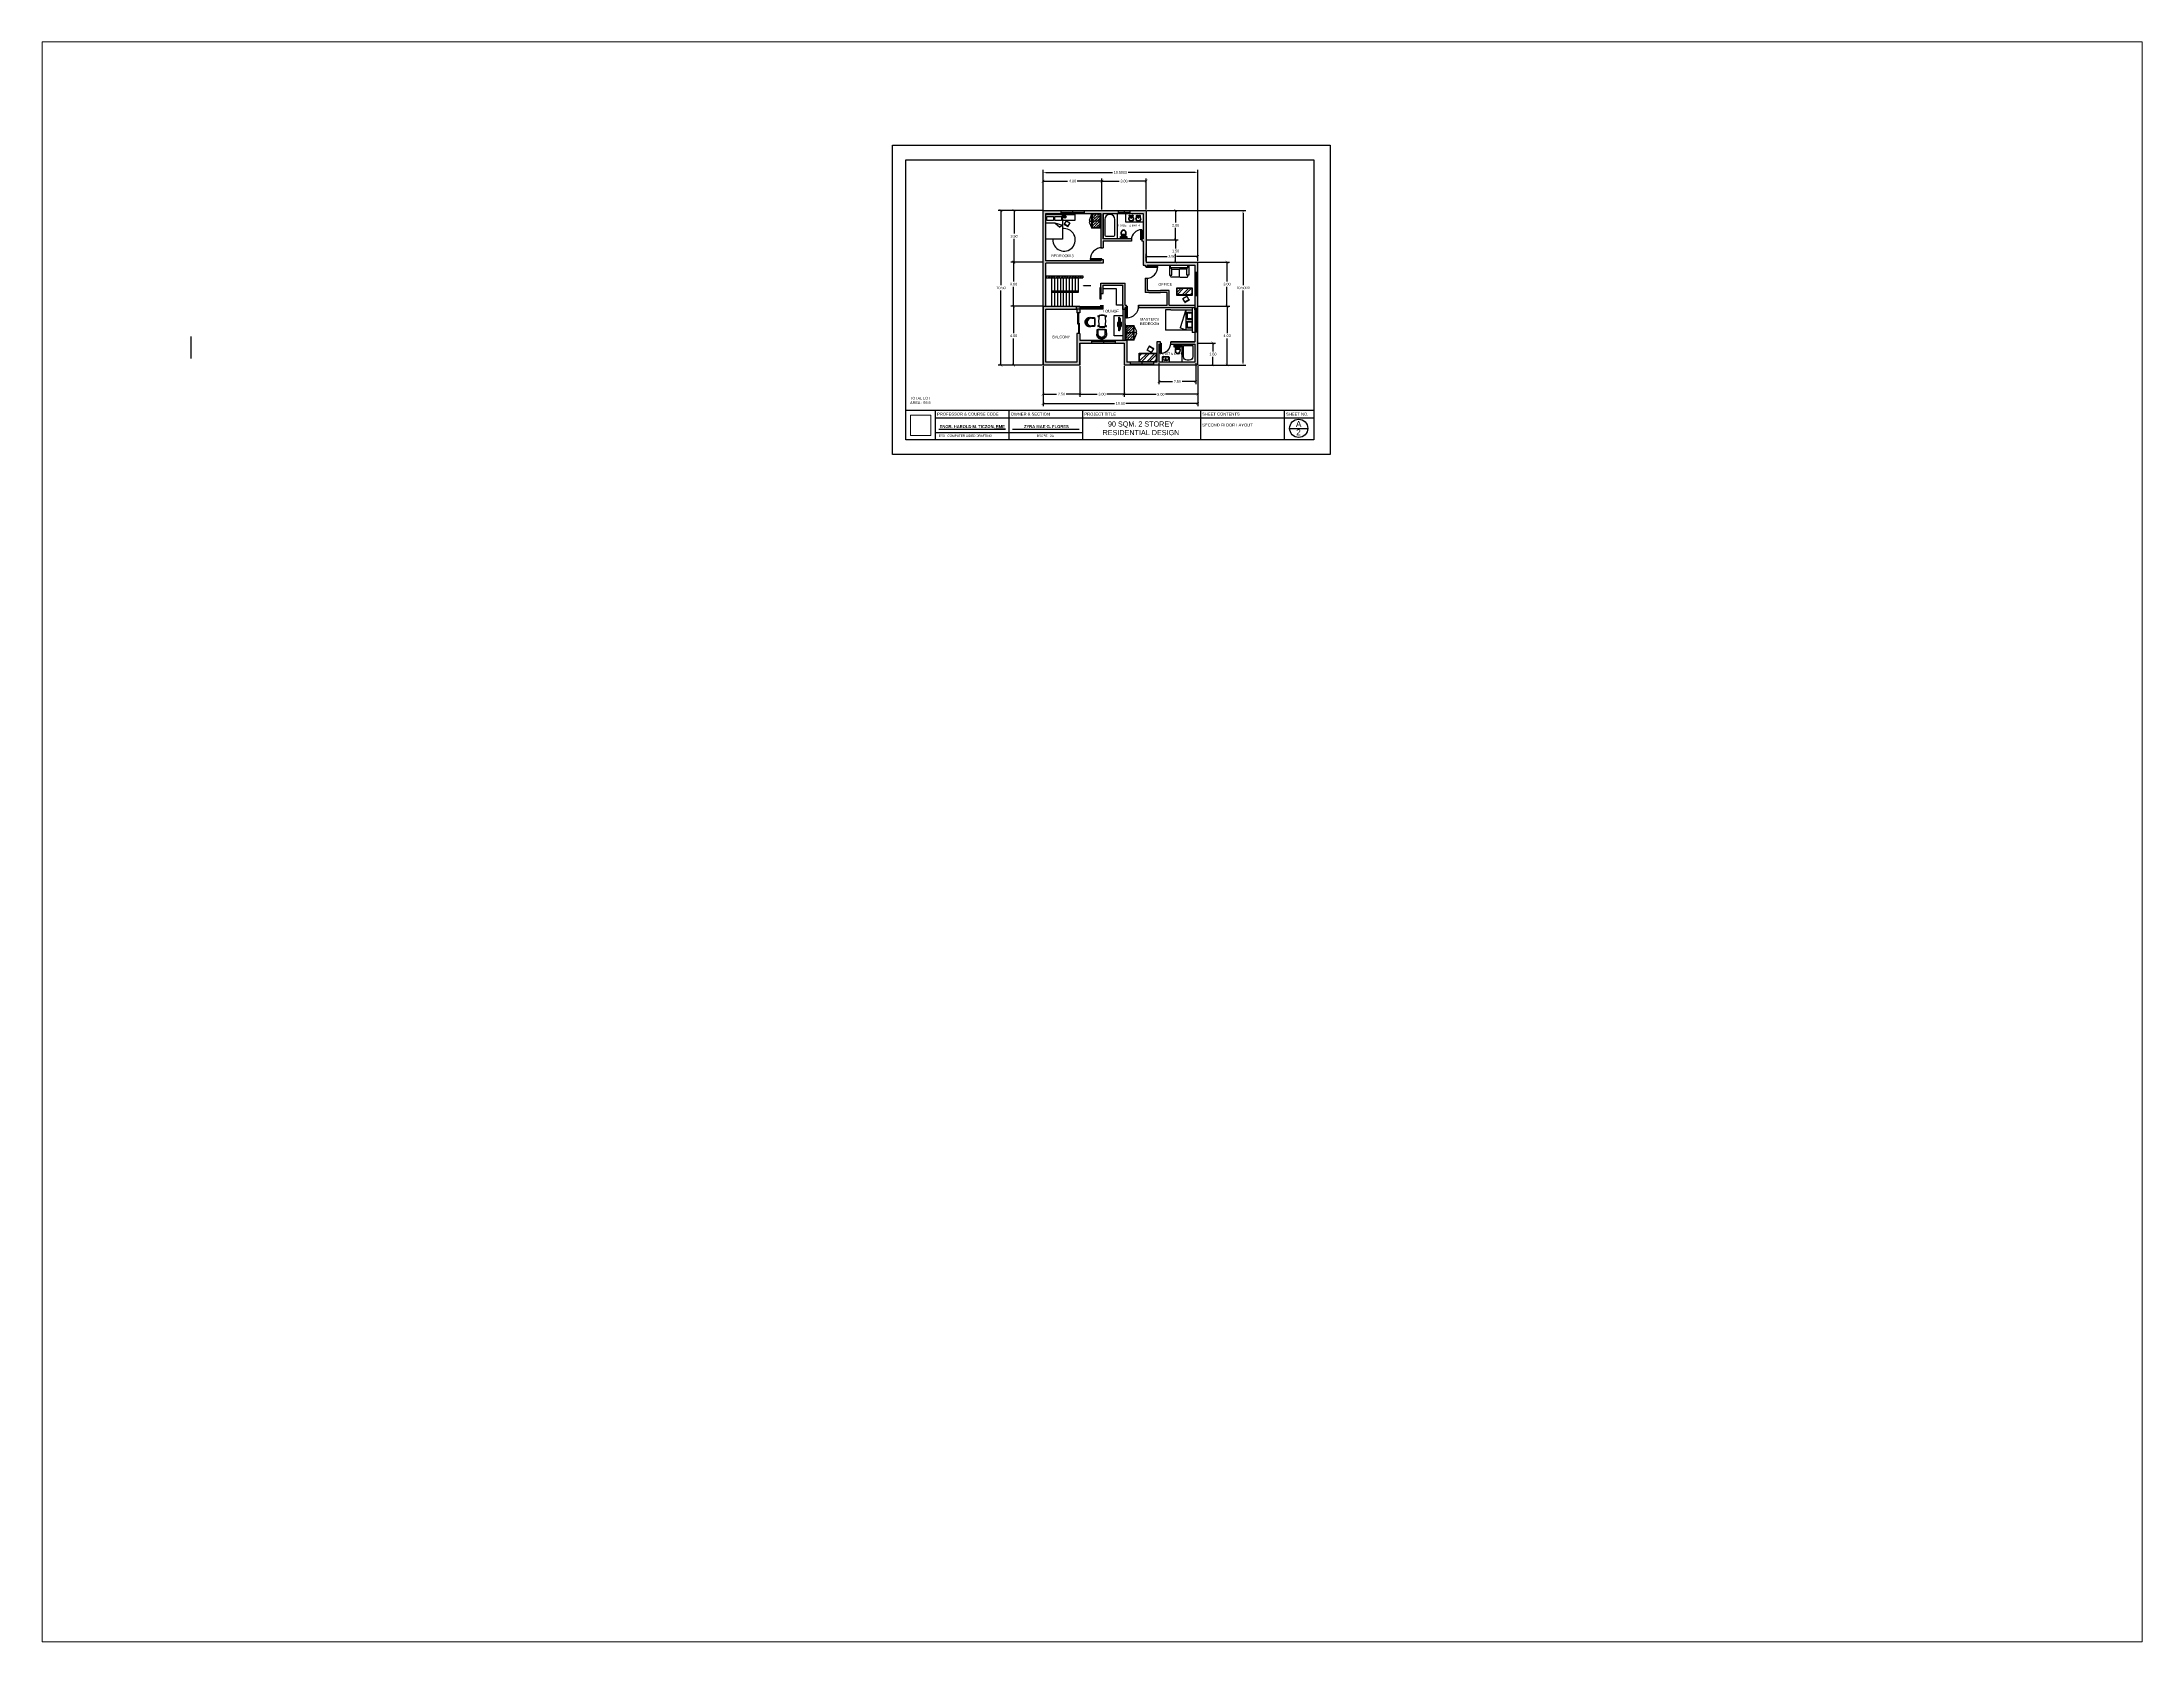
# Paper-space layout 'Layout1' of a CAD drawing. Header units: metres. Extents: x 1.05 to 9.45, y 0.8 to 7.2.
# The model-space entities are those that its viewports show. They can reach past a viewport. Long polylines and large blocks are cut down to what shows.
import ezdxf
from ezdxf import colors
from ezdxf.entities.mleader import LeaderData, LeaderLine
from ezdxf.math import Vec2, Vec3

# ---------------------------------------------------------------- set-up
doc = ezdxf.new("R2010")
doc.units = ezdxf.units.M
doc.header["$MEASUREMENT"] = 0
doc.styles.get("Standard").update_dxf_attribs({"font": 'arial.ttf'})
doc.dimstyles.get("Standard").update_dxf_attribs({"dimtxt": 0.18, "dimasz": 0.18, "dimexe": 0.18, "dimexo": 0.0625, "dimgap": 0.09, "dimtad": 0, "dimtih": 1, "dimtoh": 1, "dimdec": 4, "dimzin": 0, "dimdsep": 46, "dimtxsty": 'Standard', "dimcen": 0.09, "dimadec": 0, "dimazin": 0, "dimtfac": 1, "dimtdec": 4, "dimtofl": 0, "dimtmove": 0, "dimatfit": 3, "dimfxl": 1, "dimtolj": 1, "dimtzin": 0, "dimarcsym": 0})
picture_1 = doc.add_image_def('image1.png', size_in_pixel=(235, 235))

# ---------------------------------------------------------------- blocks, each defined once
blk = doc.blocks.new('_ArchTick')
at = {"color": 0, "linetype": 'ByBlock', "const_width": 0.15}
blk.add_lwpolyline([(-0.5, -0.5), (0.5, 0.5)], dxfattribs=at)
blk = doc.blocks.new('*D55')
at = {"color": 0, "lineweight": -2, "transparency": 16777216}
for p, q in [((57.81, 12.11), (55.7, 12.11)), ((55.88, 12.11), (55.88, 10.29)), ((55.88, 8.11), (55.88, 9.93)), ((57.81, 8.11), (55.7, 8.11))]:
    blk.add_line(p, q, dxfattribs=at)
at = {"layer": 'Defpoints', "color": 0, "transparency": 16777216}
for p in [(55.88, 12.11), (57.88, 12.11), (57.88, 8.11)]:
    blk.add_point(p, dxfattribs=at)
at = {"color": 0, "lineweight": -2, "transparency": 16777216, "xscale": 0.18, "yscale": 0.18, "zscale": 0.18}
for p, rotation in [((55.88, 12.11), 90), ((55.88, 8.11), 270)]:
    blk.add_blockref('_ArchTick', p, dxfattribs=dict(at, rotation=rotation))
at = {"color": 7, "transparency": 16777216, "insert": (55.88, 10.11), "char_height": 0.18, "attachment_point": 5}
blk.add_mtext('\\A1;4.00', dxfattribs=at)
blk = doc.blocks.new('*D56')
at = {"color": 0, "lineweight": -2, "transparency": 16777216}
for p, q in [((57.81, 15.11), (55.7, 15.11)), ((55.88, 15.11), (55.88, 13.79)), ((55.88, 12.11), (55.88, 13.43)), ((57.81, 12.11), (55.7, 12.11))]:
    blk.add_line(p, q, dxfattribs=at)
at = {"layer": 'Defpoints', "color": 0, "transparency": 16777216}
for p in [(55.88, 15.11), (57.88, 15.11), (57.88, 12.11)]:
    blk.add_point(p, dxfattribs=at)
at = {"color": 0, "lineweight": -2, "transparency": 16777216, "xscale": 0.18, "yscale": 0.18, "zscale": 0.18}
for p, rotation in [((55.88, 15.11), 90), ((55.88, 12.11), 270)]:
    blk.add_blockref('_ArchTick', p, dxfattribs=dict(at, rotation=rotation))
at = {"color": 7, "transparency": 16777216, "insert": (55.88, 13.61), "char_height": 0.18, "attachment_point": 5}
blk.add_mtext('\\A1;3.00', dxfattribs=at)
blk = doc.blocks.new('*D57')
at = {"color": 0, "lineweight": -2, "transparency": 16777216}
for p, q in [((57.81, 18.61), (55.73, 18.61)), ((55.91, 18.61), (55.91, 17.04)), ((55.91, 15.11), (55.91, 16.68)), ((57.81, 15.11), (55.73, 15.11))]:
    blk.add_line(p, q, dxfattribs=at)
at = {"layer": 'Defpoints', "color": 0, "transparency": 16777216}
for p in [(57.88, 18.61), (55.91, 15.11), (57.88, 15.11)]:
    blk.add_point(p, dxfattribs=at)
at = {"color": 0, "lineweight": -2, "transparency": 16777216, "xscale": 0.18, "yscale": 0.18, "zscale": 0.18}
for p, rotation in [((55.91, 18.61), 90), ((55.91, 15.11), 270)]:
    blk.add_blockref('_ArchTick', p, dxfattribs=dict(at, rotation=rotation))
at = {"color": 7, "transparency": 16777216, "insert": (55.91, 16.86), "char_height": 0.18, "attachment_point": 5}
blk.add_mtext('\\A1;3.50', dxfattribs=at)
blk = doc.blocks.new('*D53')
at = {"color": 0, "lineweight": -2, "transparency": 16777216}
for p, q in [((60.38, 8.05), (60.38, 5.96)), ((63.38, 8.05), (63.38, 5.96)), ((60.38, 6.14), (61.55, 6.14)), ((63.38, 6.14), (62.2, 6.14))]:
    blk.add_line(p, q, dxfattribs=at)
at = {"layer": 'Defpoints', "color": 0, "transparency": 16777216}
for p in [(60.38, 8.11), (63.38, 8.11), (63.38, 6.14)]:
    blk.add_point(p, dxfattribs=at)
at = {"color": 0, "lineweight": -2, "transparency": 16777216, "xscale": 0.18, "yscale": 0.18, "zscale": 0.18, "rotation": 180}
blk.add_blockref('_ArchTick', (60.38, 6.14), dxfattribs=at)
at = {"color": 0, "lineweight": -2, "transparency": 16777216, "xscale": 0.18, "yscale": 0.18, "zscale": 0.18}
blk.add_blockref('_ArchTick', (63.38, 6.14), dxfattribs=at)
at = {"color": 7, "transparency": 16777216, "insert": (61.88, 6.14), "char_height": 0.18, "attachment_point": 5}
blk.add_mtext('\\A1;3.00', dxfattribs=at)
blk = doc.blocks.new('*D54')
at = {"color": 0, "lineweight": -2, "transparency": 16777216}
for p, q in [((57.88, 8.05), (57.88, 5.96)), ((60.38, 8.05), (60.38, 5.96)), ((57.88, 6.14), (58.8, 6.14)), ((60.38, 6.14), (59.45, 6.14))]:
    blk.add_line(p, q, dxfattribs=at)
at = {"layer": 'Defpoints', "color": 0, "transparency": 16777216}
for p in [(57.88, 8.11), (60.38, 8.11), (60.38, 6.14)]:
    blk.add_point(p, dxfattribs=at)
at = {"color": 0, "lineweight": -2, "transparency": 16777216, "xscale": 0.18, "yscale": 0.18, "zscale": 0.18, "rotation": 180}
blk.add_blockref('_ArchTick', (57.88, 6.14), dxfattribs=at)
at = {"color": 0, "lineweight": -2, "transparency": 16777216, "xscale": 0.18, "yscale": 0.18, "zscale": 0.18}
blk.add_blockref('_ArchTick', (60.38, 6.14), dxfattribs=at)
at = {"color": 7, "transparency": 16777216, "insert": (59.13, 6.14), "char_height": 0.18, "attachment_point": 5}
blk.add_mtext('\\A1;2.50', dxfattribs=at)
blk = doc.blocks.new('*D58')
at = {"color": 0, "lineweight": -2, "transparency": 16777216}
for p, q in [((57.81, 12.11), (55.7, 12.11)), ((55.88, 12.11), (55.88, 10.29)), ((55.88, 8.11), (55.88, 9.93)), ((57.81, 8.11), (55.7, 8.11))]:
    blk.add_line(p, q, dxfattribs=at)
at = {"layer": 'Defpoints', "color": 0, "transparency": 16777216}
for p in [(55.88, 12.11), (57.88, 12.11), (57.88, 8.11)]:
    blk.add_point(p, dxfattribs=at)
at = {"color": 0, "lineweight": -2, "transparency": 16777216, "xscale": 0.18, "yscale": 0.18, "zscale": 0.18}
for p, rotation in [((55.88, 12.11), 90), ((55.88, 8.11), 270)]:
    blk.add_blockref('_ArchTick', p, dxfattribs=dict(at, rotation=rotation))
at = {"color": 7, "transparency": 16777216, "insert": (55.88, 10.11), "char_height": 0.18, "attachment_point": 5}
blk.add_mtext('\\A1;4.00', dxfattribs=at)
blk = doc.blocks.new('*D59')
at = {"color": 0, "lineweight": -2, "transparency": 16777216}
for p, q in [((57.81, 18.61), (55.73, 18.61)), ((55.91, 18.61), (55.91, 17.04)), ((55.91, 15.11), (55.91, 16.68)), ((57.81, 15.11), (55.73, 15.11))]:
    blk.add_line(p, q, dxfattribs=at)
at = {"layer": 'Defpoints', "color": 0, "transparency": 16777216}
for p in [(57.88, 18.61), (55.91, 15.11), (57.88, 15.11)]:
    blk.add_point(p, dxfattribs=at)
at = {"color": 0, "lineweight": -2, "transparency": 16777216, "xscale": 0.18, "yscale": 0.18, "zscale": 0.18}
for p, rotation in [((55.91, 18.61), 90), ((55.91, 15.11), 270)]:
    blk.add_blockref('_ArchTick', p, dxfattribs=dict(at, rotation=rotation))
at = {"color": 7, "transparency": 16777216, "insert": (55.91, 16.86), "char_height": 0.18, "attachment_point": 5}
blk.add_mtext('\\A1;3.50', dxfattribs=at)
blk = doc.blocks.new('*D62')
at = {"color": 0, "lineweight": -2, "transparency": 16777216}
for p, q in [((60.38, 8.05), (60.38, 5.96)), ((63.38, 8.05), (63.38, 5.96)), ((60.38, 6.14), (61.55, 6.14)), ((63.38, 6.14), (62.2, 6.14))]:
    blk.add_line(p, q, dxfattribs=at)
at = {"layer": 'Defpoints', "color": 0, "transparency": 16777216}
for p in [(60.38, 8.11), (63.38, 8.11), (63.38, 6.14)]:
    blk.add_point(p, dxfattribs=at)
at = {"color": 0, "lineweight": -2, "transparency": 16777216, "xscale": 0.18, "yscale": 0.18, "zscale": 0.18, "rotation": 180}
blk.add_blockref('_ArchTick', (60.38, 6.14), dxfattribs=at)
at = {"color": 0, "lineweight": -2, "transparency": 16777216, "xscale": 0.18, "yscale": 0.18, "zscale": 0.18}
blk.add_blockref('_ArchTick', (63.38, 6.14), dxfattribs=at)
at = {"color": 7, "transparency": 16777216, "insert": (61.88, 6.14), "char_height": 0.18, "attachment_point": 5}
blk.add_mtext('\\A1;3.00', dxfattribs=at)
blk = doc.blocks.new('*D63')
at = {"color": 0, "lineweight": -2, "transparency": 16777216}
for p, q in [((57.88, 8.05), (57.88, 5.96)), ((60.38, 8.05), (60.38, 5.96)), ((57.88, 6.14), (58.8, 6.14)), ((60.38, 6.14), (59.45, 6.14))]:
    blk.add_line(p, q, dxfattribs=at)
at = {"layer": 'Defpoints', "color": 0, "transparency": 16777216}
for p in [(57.88, 8.11), (60.38, 8.11), (60.38, 6.14)]:
    blk.add_point(p, dxfattribs=at)
at = {"color": 0, "lineweight": -2, "transparency": 16777216, "xscale": 0.18, "yscale": 0.18, "zscale": 0.18, "rotation": 180}
blk.add_blockref('_ArchTick', (57.88, 6.14), dxfattribs=at)
at = {"color": 0, "lineweight": -2, "transparency": 16777216, "xscale": 0.18, "yscale": 0.18, "zscale": 0.18}
blk.add_blockref('_ArchTick', (60.38, 6.14), dxfattribs=at)
at = {"color": 7, "transparency": 16777216, "insert": (59.13, 6.14), "char_height": 0.18, "attachment_point": 5}
blk.add_mtext('\\A1;2.50', dxfattribs=at)
blk = doc.blocks.new('door 0.8')
at = {"color": 210}
blk.add_lwpolyline([(0, -0.8), (0, 0), (-0.05, 0), (-0.05, -0.8)], close=True, dxfattribs=at)
blk.add_arc((0, 0), 0.8, 180, 270, dxfattribs=at)
blk = doc.blocks.new('bed')
at = {"color": 0}
for p, q in [((0, -0.1), (0, 0)), ((0, 0), (2, 0)), ((2, 0), (2, -0.1)), ((0, -1.11), (1.07, -1.11)), ((1.07, -1.11), (2, -1.4)), ((1.07, -1.11), (1.7, -1.64)), ((2, -1.4), (1.7, -1.64)), ((2.29, -0.33), (2.1, -0.33)), ((2.23, -1.3), (2.65, -1.54)), ((2.26, -1.25), (2.68, -1.49)), ((2.29, -0.33), (2.29, -0.14)), ((2.29, -0.14), (2.29, -0.33)), ((2.29, -0.33), (2.29, -0.55)), ((2.29, -0.33), (2.5, -0.33))]:
    blk.add_line(p, q, dxfattribs=at)
for points in [[(0, -0.1), (2, -0.1), (2, -3.1), (0, -3.1)], [(0.12, -0.33), (0.92, -0.33), (0.92, -0.83), (0.12, -0.83)], [(1.08, -0.33), (1.88, -0.33), (1.88, -0.83), (1.08, -0.83)], [(2, -0.1), (3.5, -0.1), (3.5, -0.8), (2, -0.8)], [(2.5, -0.84), (2.92, -1.08), (2.68, -1.49), (2.26, -1.25)]]:
    blk.add_lwpolyline(points, close=True, dxfattribs=at)
blk.add_circle((2.29, -0.33), 0.151, dxfattribs=at)
for centre, start, end in [((2.25, -1.28), 60.1608, 240.1608), ((2.67, -1.52), 240.1608, 60.1608)]:
    blk.add_arc(centre, 0.0288, start, end, dxfattribs=at)
blk = doc.blocks.new('toilet')
at = {"color": 0}
for p, q in [((-0.13, 0.36), (-0.13, 0.08)), ((-0.07, 0.32), (0, 0.32)), ((-0.07, 0.32), (-0.07, 0.13)), ((-0.07, 0.13), (0, 0.13))]:
    blk.add_line(p, q, dxfattribs=at)
for points in [[(0, 0.45), (0.16, 0.45), (0.16, 0), (0, 0)], [(0.02, 0.43), (0.14, 0.43), (0.14, 0.02), (0.02, 0.02)]]:
    blk.add_lwpolyline(points, close=True, dxfattribs=at)
for centre, major_axis, start_param, end_param in [((-0.22, 0.22), (-0.22, -0.006), 3.664529, 8.861022), ((-0.23, 0.22), (-0.19, -0.005), 4.18294, 8.338265), ((-0.23, 0.22), (-0.19, -0.005), 3.664529, 3.694111), ((-0.23, 0.22), (-0.19, -0.005), 8.827094, 8.861022)]:
    blk.add_ellipse(centre, major_axis=major_axis, ratio=0.833333, start_param=start_param, end_param=end_param, dxfattribs=at)
blk = doc.blocks.new('cabinet')
at = {"color": 0}
for p, q in [((-0.6, 0), (-0.79, -0.47)), ((-0.07, 0), (-0.07, -1)), ((0, 0), (0, -1)), ((-0.79, -0.47), (-0.6, -0.5)), ((-0.6, -0.5), (-0.79, -0.58)), ((-0.79, -0.58), (-0.6, -1)), ((-0.6, -0.5), (-0.07, -0.5))]:
    blk.add_line(p, q, dxfattribs=at)
for points in [[(-0.6, 0), (0, 0), (0, -1), (-0.6, -1)], [(-0.57, -0.03), (-0.03, -0.03), (-0.03, -0.97), (-0.57, -0.97)]]:
    blk.add_lwpolyline(points, close=True, dxfattribs=at)
blk = doc.blocks.new('sink')
for p, q in [((0.16, 0.24), (0.2, 0.11)), ((0.2, 0.11), (0.23, 0.11)), ((0.26, 0.24), (0.23, 0.11))]:
    blk.add_line(p, q)
blk.add_lwpolyline([(0.05, 0.37), (0.38, 0.37, -0.414214), (0.44, 0.31), (0.44, 0.05, -0.414214), (0.38, -0.02), (0.05, -0.02, -0.414214), (-0.02, 0.05), (-0.02, 0.31, -0.414214)], format="xyb", close=True)
blk.add_lwpolyline([(0.26, 0.24), (0.33, 0.24, -0.414214), (0.39, 0.18), (0.39, 0.09, -0.414214), (0.33, 0.02), (0.1, 0.02, -0.414214), (0.04, 0.09), (0.04, 0.18, -0.414214), (0.1, 0.24), (0.16, 0.24)], format="xyb")
blk.add_circle((0.21, 0.07), 0.0154)
blk = doc.blocks.new('sink 2')
blk.add_line((-0.25, -0.09), (-0.18, -0.09))
for centre in [(-0.27, -0.09), (-0.16, -0.09)]:
    blk.add_circle(centre, 0.0154)
blk.add_blockref('sink', (-0.42, -0.35))
blk = doc.blocks.new('*D78')
at = {"color": 0, "lineweight": -2, "transparency": 16777216}
for p, q in [((57.88, 18.67), (57.88, 20.79)), ((57.88, 20.61), (59.55, 20.61)), ((61.88, 20.61), (60.2, 20.61)), ((61.88, 18.67), (61.88, 20.79))]:
    blk.add_line(p, q, dxfattribs=at)
at = {"layer": 'Defpoints', "color": 0, "transparency": 16777216}
for p in [(61.88, 20.61), (57.88, 18.61), (61.88, 18.61)]:
    blk.add_point(p, dxfattribs=at)
at = {"color": 0, "lineweight": -2, "transparency": 16777216, "xscale": 0.18, "yscale": 0.18, "zscale": 0.18, "rotation": 180}
blk.add_blockref('_ArchTick', (57.88, 20.61), dxfattribs=at)
at = {"color": 0, "lineweight": -2, "transparency": 16777216, "xscale": 0.18, "yscale": 0.18, "zscale": 0.18}
blk.add_blockref('_ArchTick', (61.88, 20.61), dxfattribs=at)
at = {"color": 7, "transparency": 16777216, "insert": (59.88, 20.61), "char_height": 0.18, "attachment_point": 5}
blk.add_mtext('\\A1;4.00', dxfattribs=at)
blk = doc.blocks.new('*D79')
at = {"color": 0, "lineweight": -2, "transparency": 16777216}
for p, q in [((61.88, 18.67), (61.88, 20.79)), ((61.88, 20.61), (63.05, 20.61)), ((64.88, 20.61), (63.7, 20.61)), ((64.88, 18.67), (64.88, 20.79))]:
    blk.add_line(p, q, dxfattribs=at)
at = {"layer": 'Defpoints', "color": 0, "transparency": 16777216}
for p in [(64.88, 20.61), (61.88, 18.61), (64.88, 18.61)]:
    blk.add_point(p, dxfattribs=at)
at = {"color": 0, "lineweight": -2, "transparency": 16777216, "xscale": 0.18, "yscale": 0.18, "zscale": 0.18, "rotation": 180}
blk.add_blockref('_ArchTick', (61.88, 20.61), dxfattribs=at)
at = {"color": 0, "lineweight": -2, "transparency": 16777216, "xscale": 0.18, "yscale": 0.18, "zscale": 0.18}
blk.add_blockref('_ArchTick', (64.88, 20.61), dxfattribs=at)
at = {"color": 7, "transparency": 16777216, "insert": (63.38, 20.61), "char_height": 0.18, "attachment_point": 5}
blk.add_mtext('\\A1;3.00', dxfattribs=at)
blk = doc.blocks.new('*D80')
at = {"color": 0, "lineweight": -2, "transparency": 16777216}
for p, q in [((64.94, 18.61), (67.06, 18.61)), ((66.88, 18.61), (66.88, 17.79)), ((66.88, 16.61), (66.88, 17.43)), ((64.94, 16.61), (67.06, 16.61))]:
    blk.add_line(p, q, dxfattribs=at)
at = {"layer": 'Defpoints', "color": 0, "transparency": 16777216}
for p in [(64.88, 18.61), (64.88, 16.61), (66.88, 16.61)]:
    blk.add_point(p, dxfattribs=at)
at = {"color": 0, "lineweight": -2, "transparency": 16777216, "xscale": 0.18, "yscale": 0.18, "zscale": 0.18}
for p, rotation in [((66.88, 18.61), 90), ((66.88, 16.61), 270)]:
    blk.add_blockref('_ArchTick', p, dxfattribs=dict(at, rotation=rotation))
at = {"color": 7, "transparency": 16777216, "insert": (66.88, 17.61), "char_height": 0.18, "attachment_point": 5}
blk.add_mtext('\\A1;2.00', dxfattribs=at)
blk = doc.blocks.new('*D81')
at = {"color": 0, "lineweight": -2, "transparency": 16777216}
for p, q in [((64.94, 16.61), (67.06, 16.61)), ((66.88, 16.61), (66.88, 16.04)), ((64.94, 15.11), (67.06, 15.11)), ((66.88, 15.11), (66.88, 15.68))]:
    blk.add_line(p, q, dxfattribs=at)
at = {"layer": 'Defpoints', "color": 0, "transparency": 16777216}
for p in [(64.88, 16.61), (64.88, 15.11), (66.88, 15.11)]:
    blk.add_point(p, dxfattribs=at)
at = {"color": 0, "lineweight": -2, "transparency": 16777216, "xscale": 0.18, "yscale": 0.18, "zscale": 0.18}
for p, rotation in [((66.88, 16.61), 90), ((66.88, 15.11), 270)]:
    blk.add_blockref('_ArchTick', p, dxfattribs=dict(at, rotation=rotation))
at = {"color": 7, "transparency": 16777216, "insert": (66.88, 15.86), "char_height": 0.18, "attachment_point": 5}
blk.add_mtext('\\A1;1.50', dxfattribs=at)
blk = doc.blocks.new('*D82')
at = {"color": 0, "lineweight": -2, "transparency": 16777216}
for p, q in [((64.88, 15.17), (64.88, 15.67)), ((64.88, 15.49), (66.3, 15.49)), ((68.38, 15.49), (66.95, 15.49)), ((68.38, 15.17), (68.38, 15.67))]:
    blk.add_line(p, q, dxfattribs=at)
at = {"layer": 'Defpoints', "color": 0, "transparency": 16777216}
for p in [(64.88, 15.11), (68.38, 15.49), (68.38, 15.11)]:
    blk.add_point(p, dxfattribs=at)
at = {"color": 0, "lineweight": -2, "transparency": 16777216, "xscale": 0.18, "yscale": 0.18, "zscale": 0.18, "rotation": 180}
blk.add_blockref('_ArchTick', (64.88, 15.49), dxfattribs=at)
at = {"color": 0, "lineweight": -2, "transparency": 16777216, "xscale": 0.18, "yscale": 0.18, "zscale": 0.18}
blk.add_blockref('_ArchTick', (68.38, 15.49), dxfattribs=at)
at = {"color": 7, "transparency": 16777216, "insert": (66.63, 15.49), "char_height": 0.18, "attachment_point": 5}
blk.add_mtext('\\A1;3.50', dxfattribs=at)
blk = doc.blocks.new('*D83')
at = {"color": 0, "lineweight": -2, "transparency": 16777216}
for p, q in [((68.44, 15.11), (70.55, 15.11)), ((70.37, 15.11), (70.37, 13.79)), ((70.37, 12.11), (70.37, 13.43)), ((68.44, 12.11), (70.55, 12.11))]:
    blk.add_line(p, q, dxfattribs=at)
at = {"layer": 'Defpoints', "color": 0, "transparency": 16777216}
for p in [(68.38, 15.11), (68.38, 12.11), (70.37, 12.11)]:
    blk.add_point(p, dxfattribs=at)
at = {"color": 0, "lineweight": -2, "transparency": 16777216, "xscale": 0.18, "yscale": 0.18, "zscale": 0.18}
for p, rotation in [((70.37, 15.11), 90), ((70.37, 12.11), 270)]:
    blk.add_blockref('_ArchTick', p, dxfattribs=dict(at, rotation=rotation))
at = {"color": 7, "transparency": 16777216, "insert": (70.37, 13.61), "char_height": 0.18, "attachment_point": 5}
blk.add_mtext('\\A1;3.00', dxfattribs=at)
blk = doc.blocks.new('*D84')
at = {"color": 0, "lineweight": -2, "transparency": 16777216}
for p, q in [((68.44, 12.11), (70.56, 12.11)), ((70.38, 12.11), (70.38, 10.29)), ((70.38, 8.11), (70.38, 9.93)), ((68.44, 8.11), (70.56, 8.11))]:
    blk.add_line(p, q, dxfattribs=at)
at = {"layer": 'Defpoints', "color": 0, "transparency": 16777216}
for p in [(68.38, 12.11), (68.38, 8.11), (70.38, 8.11)]:
    blk.add_point(p, dxfattribs=at)
at = {"color": 0, "lineweight": -2, "transparency": 16777216, "xscale": 0.18, "yscale": 0.18, "zscale": 0.18}
for p, rotation in [((70.38, 12.11), 90), ((70.38, 8.11), 270)]:
    blk.add_blockref('_ArchTick', p, dxfattribs=dict(at, rotation=rotation))
at = {"color": 7, "transparency": 16777216, "insert": (70.38, 10.11), "char_height": 0.18, "attachment_point": 5}
blk.add_mtext('\\A1;4.00', dxfattribs=at)
blk = doc.blocks.new('*D85')
at = {"color": 0, "lineweight": -2, "transparency": 16777216}
for p, q in [((68.44, 9.61), (69.59, 9.61)), ((69.41, 9.61), (69.41, 9.04)), ((69.41, 8.11), (69.41, 8.68)), ((68.44, 8.11), (69.59, 8.11))]:
    blk.add_line(p, q, dxfattribs=at)
at = {"layer": 'Defpoints', "color": 0, "transparency": 16777216}
for p in [(68.38, 9.61), (68.38, 8.11), (69.41, 8.11)]:
    blk.add_point(p, dxfattribs=at)
at = {"color": 0, "lineweight": -2, "transparency": 16777216, "xscale": 0.18, "yscale": 0.18, "zscale": 0.18}
for p, rotation in [((69.41, 9.61), 90), ((69.41, 8.11), 270)]:
    blk.add_blockref('_ArchTick', p, dxfattribs=dict(at, rotation=rotation))
at = {"color": 7, "transparency": 16777216, "insert": (69.41, 8.86), "char_height": 0.18, "attachment_point": 5}
blk.add_mtext('\\A1;1.50', dxfattribs=at)
blk = doc.blocks.new('*D86')
at = {"color": 0, "lineweight": -2, "transparency": 16777216}
for p, q in [((63.38, 8.05), (63.38, 5.95)), ((68.38, 8.05), (68.38, 5.95)), ((63.38, 6.13), (65.55, 6.13)), ((68.38, 6.13), (66.2, 6.13))]:
    blk.add_line(p, q, dxfattribs=at)
at = {"layer": 'Defpoints', "color": 0, "transparency": 16777216}
for p in [(63.38, 8.11), (68.38, 8.11), (68.38, 6.13)]:
    blk.add_point(p, dxfattribs=at)
at = {"color": 0, "lineweight": -2, "transparency": 16777216, "xscale": 0.18, "yscale": 0.18, "zscale": 0.18, "rotation": 180}
blk.add_blockref('_ArchTick', (63.38, 6.13), dxfattribs=at)
at = {"color": 0, "lineweight": -2, "transparency": 16777216, "xscale": 0.18, "yscale": 0.18, "zscale": 0.18}
blk.add_blockref('_ArchTick', (68.38, 6.13), dxfattribs=at)
at = {"color": 7, "transparency": 16777216, "insert": (65.88, 6.13), "char_height": 0.18, "attachment_point": 5}
blk.add_mtext('\\A1;5.00', dxfattribs=at)
blk = doc.blocks.new('*D87')
at = {"color": 0, "lineweight": -2, "transparency": 16777216}
for p, q in [((65.75, 8.25), (65.75, 6.82)), ((68.25, 8.25), (68.25, 6.82)), ((65.75, 7), (66.68, 7)), ((68.25, 7), (67.33, 7))]:
    blk.add_line(p, q, dxfattribs=at)
at = {"layer": 'Defpoints', "color": 0, "transparency": 16777216}
for p in [(65.75, 8.31), (68.25, 8.31), (68.25, 7)]:
    blk.add_point(p, dxfattribs=at)
at = {"color": 0, "lineweight": -2, "transparency": 16777216, "xscale": 0.18, "yscale": 0.18, "zscale": 0.18, "rotation": 180}
blk.add_blockref('_ArchTick', (65.75, 7), dxfattribs=at)
at = {"color": 0, "lineweight": -2, "transparency": 16777216, "xscale": 0.18, "yscale": 0.18, "zscale": 0.18}
blk.add_blockref('_ArchTick', (68.25, 7), dxfattribs=at)
at = {"color": 7, "transparency": 16777216, "insert": (67, 7), "char_height": 0.18, "attachment_point": 5}
blk.add_mtext('\\A1;2.50', dxfattribs=at)
blk = doc.blocks.new('*D89')
at = {"color": 0, "lineweight": -2, "transparency": 16777216}
for p, q in [((57.81, 18.61), (54.84, 18.61)), ((55.02, 18.61), (55.02, 13.54)), ((55.02, 8.11), (55.02, 13.18)), ((57.81, 8.11), (54.84, 8.11))]:
    blk.add_line(p, q, dxfattribs=at)
at = {"layer": 'Defpoints', "color": 0, "transparency": 16777216}
for p in [(57.88, 18.61), (55.02, 8.11), (57.88, 8.11)]:
    blk.add_point(p, dxfattribs=at)
at = {"color": 0, "lineweight": -2, "transparency": 16777216, "xscale": 0.18, "yscale": 0.18, "zscale": 0.18}
for p, rotation in [((55.02, 18.61), 90), ((55.02, 8.11), 270)]:
    blk.add_blockref('_ArchTick', p, dxfattribs=dict(at, rotation=rotation))
at = {"color": 7, "transparency": 16777216, "insert": (55.02, 13.36), "char_height": 0.18, "attachment_point": 5}
blk.add_mtext('\\A1;10.50', dxfattribs=at)
blk = doc.blocks.new('*D90')
at = {"color": 0, "lineweight": -2, "transparency": 16777216}
for p, q in [((57.88, 8.05), (57.88, 5.33)), ((68.38, 8.05), (68.38, 5.33)), ((57.88, 5.51), (62.74, 5.51)), ((68.38, 5.51), (63.51, 5.51))]:
    blk.add_line(p, q, dxfattribs=at)
at = {"layer": 'Defpoints', "color": 0, "transparency": 16777216}
for p in [(57.88, 8.11), (68.38, 8.11), (68.38, 5.51)]:
    blk.add_point(p, dxfattribs=at)
at = {"color": 0, "lineweight": -2, "transparency": 16777216, "xscale": 0.18, "yscale": 0.18, "zscale": 0.18, "rotation": 180}
blk.add_blockref('_ArchTick', (57.88, 5.51), dxfattribs=at)
at = {"color": 0, "lineweight": -2, "transparency": 16777216, "xscale": 0.18, "yscale": 0.18, "zscale": 0.18}
blk.add_blockref('_ArchTick', (68.38, 5.51), dxfattribs=at)
at = {"color": 7, "transparency": 16777216, "insert": (63.13, 5.51), "char_height": 0.18, "attachment_point": 5}
blk.add_mtext('\\A1;10.50', dxfattribs=at)
blk = doc.blocks.new('A$C21E3')
at = {"color": 0}
for points in [[(0.09, 0.02), (0.03, 0.02, -0.421014), (0.02, 0.03, 0.026208), (0, 0.38, -0.414214), (0.36, 0.73, -0.414214), (0.71, 0.38, 0.026208), (0.69, 0.03, -0.421014), (0.68, 0.02), (0.63, 0.02, -0.414214), (0.62, 0.01), (0.36, 0.01), (0.1, 0.01, -0.414214)], [(0.08, 0.38, -0.027007), (0.09, 0.02, 0.414214), (0.1, 0.01), (0.36, 0.01), (0.62, 0.01, 0.414214), (0.63, 0.02, -0.027007), (0.64, 0.38, 0.414214), (0.36, 0.66, 0.414214)]]:
    blk.add_lwpolyline(points, format="xyb", close=True, dxfattribs=at)
blk.add_lwpolyline([(0.63, 0.36, 0.347707), (0.36, 0.57, 0.414214), (0.08, 0.29, -0.027007)], format="xyb", dxfattribs=at)
blk = doc.blocks.new('Tv 05_top_cad-block.com')
at = {"color": 0, "lineweight": -2}
blk.add_line((276, -50), (-311, -50), dxfattribs=at)
for points in [[(101, 0), (-101, 0)], [(-345, -100), (-311, -50)], [(-345, -100), (311, -100)], [(-134, -50), (-126, -18)], [(110, -200), (-110, -200)], [(134, -50), (126, -18)], [(311, -100), (276, -50)]]:
    blk.add_lwpolyline(points, dxfattribs=at)
blk.add_lwpolyline([(-412, -120), (378, -120), (378, -150), (-412, -150)], close=True, dxfattribs=at)
for centre, radius, start, end in [((-101, -25), 25, 90, 164.76094), ((101, -25), 25, 15.23906, 90), ((-285, -257), 187, 103.36652, 132.91228), ((-110, -150), 50, 180, 270), ((-101, -25), 25, 266.51945, 273.48055), ((101, -25), 25, 266.51945, 273.48055), ((110, -150), 50, 270, 0), ((250, -257), 187, 47.08772, 76.63348)]:
    blk.add_arc(centre, radius, start, end, dxfattribs=at)
blk = doc.blocks.new('table 047')
at = {"color": 0}
for p, q in [((25, 177), (25, -177)), ((92, 192), (64, 246)), ((107, 195), (77, 253)), ((643, 195), (673, 253)), ((658, 192), (686, 246)), ((725, 177), (725, -177)), ((92, -192), (64, -246)), ((107, -195), (77, -253)), ((643, -195), (673, -253)), ((658, -192), (686, -246))]:
    blk.add_line(p, q, dxfattribs=at)
for centre, radius, start, end in [((636, 0), 636, 164.91938, 195.08062), ((375, -1211), 1421, 104.25643, 104.38546), ((375, -1211), 1431, 75.84526, 104.15474), ((71, 249), 20, 319.56932, 275.52069), ((71, 249), 7.5, 27.54501, 207.54501), ((679, 249), 20, 264.47931, 220.43068), ((679, 249), 7.5, 332.45499, 152.45499), ((375, -1211), 1421, 75.61454, 75.74357), ((114, 0), 636, 344.91938, 15.08062), ((375, 1211), 1421, 255.61454, 255.74357), ((375, 1211), 1431, 255.84526, 284.15474), ((71, -249), 20, 84.47931, 40.43068), ((71, -249), 7.5, 152.45499, 332.45499), ((679, -249), 20, 139.56932, 95.52069), ((679, -249), 7.5, 207.54501, 27.54501), ((375, 1211), 1421, 284.25643, 284.38546)]:
    blk.add_arc(centre, radius, start, end, dxfattribs=at)
blk = doc.blocks.new('*D97')
at = {"color": 0, "lineweight": -2, "transparency": 16777216}
for p, q in [((64.94, 18.61), (71.64, 18.61)), ((71.46, 18.43), (71.46, 13.54)), ((71.46, 8.29), (71.46, 13.18)), ((68.44, 8.11), (71.64, 8.11))]:
    blk.add_line(p, q, dxfattribs=at)
at = {"color": 0, "transparency": 16777216}
for points in [[(71.43, 18.43), (71.49, 18.43), (71.46, 18.61)], [(71.43, 8.29), (71.49, 8.29), (71.46, 8.11)]]:
    blk.add_solid(points, dxfattribs=at)
at = {"layer": 'Defpoints', "color": 0, "transparency": 16777216}
for p in [(64.88, 18.61), (68.38, 8.11), (71.46, 8.11)]:
    blk.add_point(p, dxfattribs=at)
at = {"color": 0, "transparency": 16777216, "insert": (71.46, 13.36), "char_height": 0.18, "attachment_point": 5}
blk.add_mtext('\\A1;10.5000', dxfattribs=at)
blk = doc.blocks.new('*D98')
at = {"color": 0, "lineweight": -2, "transparency": 16777216}
for p, q in [((57.88, 15.17), (57.88, 21.38)), ((58.06, 21.2), (62.6, 21.2)), ((68.2, 21.2), (63.65, 21.2)), ((68.38, 15.17), (68.38, 21.38))]:
    blk.add_line(p, q, dxfattribs=at)
at = {"color": 0, "transparency": 16777216}
for points in [[(58.06, 21.23), (58.06, 21.17), (57.88, 21.2)], [(68.2, 21.23), (68.2, 21.17), (68.38, 21.2)]]:
    blk.add_solid(points, dxfattribs=at)
at = {"layer": 'Defpoints', "color": 0, "transparency": 16777216}
for p in [(68.38, 21.2), (57.88, 15.11), (68.38, 15.11)]:
    blk.add_point(p, dxfattribs=at)
at = {"color": 0, "transparency": 16777216, "insert": (63.13, 21.2), "char_height": 0.18, "attachment_point": 5}
blk.add_mtext('\\A1;10.5000', dxfattribs=at)

msp = doc.modelspace()

# ---------------------------------------------------------------- hatches: boundary and pattern name
at = {"true_color": 0x000000}
h = msp.add_hatch(color=18, dxfattribs=at)
h.dxf.hatch_style = 1
h.paths.add_polyline_path([(59.07724, 18.6098), (57.87724, 18.6098), (57.87724, 15.1098), (57.87724, 12.1098), (58.07724, 12.1098), (58.07724, 14.1098), (58.07724, 15.0348), (61.95224, 15.0348), (61.95224, 15.2848), (61.80224, 15.2848), (61.80224, 15.1848), (58.07724, 15.1848), (58.07724, 18.4098), (59.07724, 18.4098)])
h.paths.add_polyline_path([(62.97724, 18.6098), (61.87724, 18.6098), (61.37724, 18.6098), (60.67724, 18.6098), (60.67724, 18.4098), (61.45224, 18.4098), (61.80224, 18.4098), (61.80224, 17.4077), (61.80224, 16.0848), (61.95224, 16.0848), (61.95224, 16.5348), (63.87724, 16.5348), (63.87724, 16.6848), (61.95224, 16.6848), (61.95224, 18.4098), (62.91474, 18.4098), (62.97724, 18.4098)])
h.paths.add_polyline_path([(64.87724, 18.6098), (63.77724, 18.6098), (63.77724, 18.4098), (64.67724, 18.4098), (64.67724, 17.82883), (64.67724, 16.6848), (64.57724, 16.6848), (64.57724, 16.6098), (64.57724, 16.5348), (64.67724, 16.5348), (64.67724, 15.0348), (64.67724, 14.9098), (64.80224, 14.9098), (64.80224, 14.8098), (64.95224, 14.8098), (64.95224, 14.9098), (68.17724, 14.9098), (68.17724, 14.4098), (68.37724, 14.4098), (68.37724, 15.1098), (64.87724, 15.1098)])
h.paths.add_polyline_path([(66.45224, 13.1848), (65.85224, 13.1848), (65.05224, 13.1848), (64.95224, 13.1848), (64.95224, 14.0098), (64.80224, 14.0098), (64.80224, 13.0348), (65.05224, 13.0348), (65.85224, 13.0348), (66.30224, 13.0348), (66.30224, 12.1848), (64.352, 12.1848), (64.352, 12.0348), (68.17724, 12.0348), (68.17724, 12.1848), (66.45224, 12.1848)])
h.paths.add_polyline_path([(68.37724, 12.8098), (68.17724, 12.8098), (68.17724, 11.97869), (68.37724, 11.97869), (68.37724, 12.1098)])
h.paths.add_polyline_path([(68.37724, 10.37869), (68.17724, 10.37869), (68.17724, 10.32257), (68.17724, 9.6848), (66.55222, 9.6848), (66.55222, 9.53698), (68.17724, 9.5348), (68.17724, 8.3098), (66.30224, 8.3098), (65.75224, 8.3098), (65.75224, 9.5348), (65.85222, 9.53698), (65.85222, 9.61089), (65.85222, 9.6848), (65.67724, 9.6848), (65.60224, 9.6848), (65.60224, 8.3098), (65.38974, 8.3098), (65.38974, 8.1098), (68.37724, 8.1098)])
h.paths.add_polyline_path([(63.78974, 8.3098), (63.57724, 8.3098), (63.57724, 9.8098), (63.45224, 9.8098), (62.77724, 9.8098), (62.77724, 9.6098), (63.37724, 9.6098), (63.37724, 8.1098), (63.78974, 8.1098)])
h.paths.add_polyline_path([(60.37724, 9.6098), (61.17724, 9.6098), (61.17724, 9.8098), (60.37724, 9.8098), (60.37724, 10.2598), (60.17724, 10.2598), (60.17724, 8.3098), (58.07724, 8.3098), (58.07724, 11.9098), (60.17724, 11.9098), (60.17724, 11.6598), (60.37724, 11.6598), (60.37724, 12.1098), (57.87724, 12.1098), (57.87724, 8.1098), (60.37724, 8.1098)])
h = msp.add_hatch(dxfattribs=at)
h.set_pattern_fill('ANSI36', color=18)
h.set_pattern_definition([(45, (25.90492, -30.13454), (0.06629126, 0.24306796), [0.3125, -0.0625, 0, -0.0625])])
h.paths.add_polyline_path([(61.73353, 17.90875), (61.23108, 17.90875), (61.23108, 17.44094), (61.73353, 17.44094)])
h.paths.add_polyline_path([(61.73353, 18.37656), (61.23108, 18.37656), (61.23108, 17.90875), (61.73353, 17.90875)])
h.paths.add_polyline_path([(64.02341, 10.77866), (63.52096, 10.77866), (63.52096, 10.31086), (64.02341, 10.31086)])
h.paths.add_polyline_path([(64.02341, 10.31086), (63.52096, 10.31086), (63.52096, 9.84305), (64.02341, 9.84305)])
h.paths.add_polyline_path([(60.57724, 14.1848), (58.07724, 14.1848), (58.07724, 14.0348), (60.57724, 14.0348)])
h.paths.add_polyline_path([(60.27724, 13.1598), (58.47724, 13.1598), (58.47724, 13.1098), (60.27724, 13.1098)])
h.paths.add_polyline_path([(67.80635, 12.52494, 1), (67.78883, 12.55648), (67.5064, 12.39956, 1), (67.52393, 12.36802)])
h.paths.add_polyline_path([(65.11106, 9.41196, 1), (65.09276, 9.38087), (65.37122, 9.21702, 1), (65.38952, 9.24812)])
h = msp.add_hatch(color=18, dxfattribs=at)
h.dxf.hatch_style = 1
h.paths.add_polyline_path([(67.5064, 12.39956, 1), (67.52393, 12.36802), (67.80635, 12.52494, 1), (67.78883, 12.55648)])
h.paths.add_polyline_path([(59.55691, 17.52641, 1), (59.57287, 17.55424), (59.33882, 17.6885, 1), (59.32285, 17.66066)])
h.paths.add_polyline_path([(65.37122, 9.21702, 1), (65.38952, 9.24812), (65.11106, 9.41196, 1), (65.09276, 9.38087)])
h = msp.add_hatch(color=18, dxfattribs=at)
h.dxf.hatch_style = 1
h.paths.add_polyline_path([(60.57724, 14.1848), (58.07724, 14.1848), (58.07724, 14.0348), (60.57724, 14.0348)])
h.paths.add_polyline_path([(60.27724, 13.1598), (58.47724, 13.1598), (58.47724, 13.1098), (60.27724, 13.1098)])
h = msp.add_hatch(color=18, dxfattribs=at)
h.dxf.hatch_style = 1
h.paths.add_polyline_path([(61.80724, 13.6848), (61.80724, 12.9848), (61.95224, 12.9848), (61.95224, 13.5348), (63.30224, 13.5348), (63.30224, 11.8936), (63.45224, 11.8936), (63.45224, 12.0348), (63.552, 12.0348), (63.552, 12.1098), (63.552, 12.1848), (63.45224, 12.1848), (63.45224, 13.6848)])
h = msp.add_hatch(dxfattribs=at)
h.set_pattern_fill('ANSI32', color=18)
h.set_pattern_definition([(45, (25.9049, -30.13454), (-0.265165, 0.265165), []), (45, (26.0817, -30.13454), (-0.265165, 0.265165), [])])
h.paths.add_polyline_path([(66.99024, 13.33302), (66.99024, 12.88017), (67.97558, 12.88017), (67.97558, 13.33302)])
h.paths.add_polyline_path([(64.43545, 8.89854), (64.43545, 8.34637), (65.56568, 8.34637), (65.56568, 8.89854)])
h = msp.add_hatch(color=18, dxfattribs=at)
h.dxf.hatch_style = 1
h.paths.add_polyline_path([(61.95224, 12.1848), (61.80724, 12.1848), (61.80724, 12.0848), (60.37724, 12.0848), (60.37724, 11.9348), (61.95224, 11.9348)])
h = msp.add_hatch(color=18, dxfattribs=at)
h.dxf.hatch_style = 1
h.paths.add_polyline_path([(63.45224, 11.8936), (63.30224, 11.8936), (63.30224, 9.8098), (63.45224, 9.8098)])

# ---------------------------------------------------------------- linework, layer by layer
at = {"color": 0}
for p, q in [((57.87724, 15.1098), (57.87724, 18.6098)), ((57.87724, 18.6098), (64.87724, 18.6098)), ((57.87724, 15.1098), (57.87724, 18.6098)), ((57.87724, 18.6098), (64.87724, 18.6098)), ((64.87724, 18.6098), (64.87724, 15.1098)), ((64.87724, 18.6098), (64.87724, 15.1098)), ((58.07724, 15.1848), (58.07724, 18.4098)), ((58.07724, 18.4098), (61.30224, 18.4098)), ((58.07724, 15.1848), (58.07724, 18.4098)), ((58.07724, 18.4098), (61.45224, 18.4098)), ((61.45224, 18.4098), (61.80224, 18.4098)), ((61.45224, 18.4098), (61.80224, 18.4098)), ((61.95224, 18.4098), (64.67724, 18.4098)), ((61.95224, 18.4098), (64.67724, 18.4098)), ((62.06442, 17.9991), (62.06442, 16.94733)), ((62.76321, 16.94733), (62.76321, 17.9991)), ((63.74039, 18.24181), (63.73235, 18.24181)), ((63.74003, 18.25032), (63.733, 18.25032)), ((63.75099, 18.26846), (63.75099, 18.2694)), ((63.75099, 18.26016), (63.75099, 18.26846)), ((63.75099, 18.233), (63.75099, 18.2247)), ((63.75099, 18.2247), (63.75099, 18.22376)), ((63.7595, 18.25903), (63.7595, 18.26875)), ((63.7595, 18.23413), (63.7595, 18.22441)), ((63.76649, 18.24181), (63.77453, 18.24181)), ((63.76685, 18.25032), (63.77387, 18.25032)), ((63.77724, 18.27762), (63.77724, 18.23939)), ((63.83865, 18.1024), (63.83865, 18.21212)), ((63.87528, 18.1024), (63.87528, 18.21212)), ((63.95059, 18.24181), (63.94255, 18.24181)), ((63.95023, 18.25032), (63.94321, 18.25032)), ((63.9612, 18.26846), (63.9612, 18.2694)), ((63.9612, 18.26016), (63.9612, 18.26846)), ((63.9612, 18.233), (63.9612, 18.2247)), ((63.9612, 18.2247), (63.9612, 18.22376)), ((63.96971, 18.25903), (63.96971, 18.26875)), ((63.96971, 18.23413), (63.96971, 18.22441)), ((63.9767, 18.24181), (63.98474, 18.24181)), ((63.97705, 18.25032), (63.98408, 18.25032)), ((64.2293, 18.24181), (64.22126, 18.24181)), ((64.22894, 18.25032), (64.22191, 18.25032)), ((64.2399, 18.26846), (64.2399, 18.2694)), ((64.2399, 18.26016), (64.2399, 18.26846)), ((64.2399, 18.233), (64.2399, 18.2247)), ((64.2399, 18.2247), (64.2399, 18.22376)), ((64.24841, 18.25903), (64.24841, 18.26875)), ((64.24841, 18.23413), (64.24841, 18.22441)), ((64.2554, 18.24181), (64.26344, 18.24181)), ((64.25576, 18.25032), (64.26279, 18.25032)), ((64.32756, 18.1024), (64.32756, 18.21212)), ((64.36419, 18.1024), (64.36419, 18.21212)), ((64.4395, 18.24181), (64.43146, 18.24181)), ((64.43914, 18.25032), (64.43212, 18.25032)), ((64.45011, 18.26846), (64.45011, 18.2694)), ((64.45011, 18.26016), (64.45011, 18.26846)), ((64.45011, 18.233), (64.45011, 18.2247)), ((64.45011, 18.2247), (64.45011, 18.22376)), ((64.45862, 18.25903), (64.45862, 18.26875)), ((64.45862, 18.23413), (64.45862, 18.22441)), ((64.46561, 18.24181), (64.47365, 18.24181)), ((64.46596, 18.25032), (64.47299, 18.25032)), ((64.67724, 18.4098), (64.67724, 16.6848)), ((64.67724, 18.4098), (64.67724, 16.6848)), ((61.80224, 16.0848), (61.95224, 16.0848)), ((62.13942, 16.87233), (62.68821, 16.87233)), ((63.87724, 16.6848), (63.87724, 16.5348)), ((64.57724, 16.6848), (64.57724, 16.5348)), ((64.67724, 16.5348), (64.67724, 15.0348)), ((64.67724, 16.5348), (64.67724, 15.1848)), ((57.87724, 12.1098), (57.87724, 15.1098)), ((57.87724, 12.1098), (57.87724, 15.1098)), ((58.07724, 12.1098), (58.07724, 15.0348)), ((58.07724, 12.1098), (58.07724, 15.0348)), ((61.80224, 15.2848), (61.95224, 15.2848)), ((64.67724, 15.0348), (64.67724, 14.9098)), ((64.67724, 15.0348), (64.67724, 14.9098)), ((64.67724, 14.9098), (64.80224, 14.9098)), ((64.67724, 14.9098), (64.80224, 14.9098)), ((64.80224, 14.9098), (64.80224, 14.8098)), ((64.80224, 14.8098), (64.95224, 14.8098)), ((64.87724, 15.1098), (68.37724, 15.1098)), ((64.87724, 15.1098), (68.37724, 15.1098)), ((64.87724, 15.1098), (68.37724, 15.1098)), ((64.95224, 14.9098), (64.95224, 14.8098)), ((64.95224, 14.9098), (68.17724, 14.9098)), ((64.95224, 14.9098), (68.17724, 14.9098)), ((68.17724, 14.9098), (68.17724, 9.6848)), ((68.17724, 14.9098), (68.17724, 9.6848)), ((68.37724, 15.1098), (68.37724, 9.6098)), ((68.37724, 15.1098), (68.37724, 9.6098)), ((68.37724, 15.1098), (68.37724, 12.1098)), ((58.07724, 14.1848), (60.57724, 14.1848)), ((58.07724, 12.1098), (58.07724, 14.1098)), ((58.07724, 12.1098), (58.07724, 14.1098)), ((58.07724, 14.0348), (60.57724, 14.0348)), ((58.47724, 12.1098), (58.47724, 14.0348)), ((58.47724, 13.1598), (60.27724, 13.1598)), ((58.47724, 13.1098), (60.27724, 13.1098)), ((58.47724, 13.0598), (60.27724, 13.0598)), ((58.67724, 13.1598), (58.67724, 14.0348)), ((58.67724, 12.1098), (58.67724, 13.1098)), ((58.87724, 13.1598), (58.87724, 14.0348)), ((58.87724, 12.1098), (58.87724, 13.1098)), ((59.07724, 13.1598), (59.07724, 14.0348)), ((59.07724, 12.1098), (59.07724, 13.1098)), ((59.27724, 13.1598), (59.27724, 14.0348)), ((59.27724, 12.1098), (59.27724, 13.1098)), ((59.47724, 13.1598), (59.47724, 14.0348)), ((59.47724, 12.1098), (59.47724, 13.1098)), ((59.67724, 13.1598), (59.67724, 14.0348)), ((59.67724, 12.1098), (59.67724, 13.1098)), ((59.87724, 13.1598), (59.87724, 14.0348)), ((59.87724, 12.1098), (59.87724, 13.1098)), ((60.07724, 13.1598), (60.07724, 14.0348)), ((60.07724, 13.0598), (60.07724, 13.1098)), ((60.27724, 13.0598), (60.27724, 14.0348)), ((60.57724, 14.1848), (60.57724, 14.0348)), ((61.80724, 13.6848), (63.45224, 13.6848)), ((61.80724, 12.9848), (61.80724, 13.6848)), ((61.80724, 12.9848), (61.95224, 12.9848)), ((61.95224, 13.5348), (63.30224, 13.5348)), ((61.95224, 12.9848), (61.95224, 13.5348)), ((62.86234, 13.29306), (61.95224, 13.29306)), ((62.86234, 12.1848), (62.86234, 13.29306)), ((63.30224, 11.8936), (63.30224, 13.5348)), ((63.45224, 12.1848), (63.45224, 13.6848)), ((64.80224, 14.0098), (64.95224, 14.0098)), ((64.80224, 14.0098), (64.80224, 13.0348)), ((65.05224, 13.0348), (64.80224, 13.0348)), ((64.95224, 14.0098), (64.95224, 13.1848)), ((65.05224, 13.1848), (64.95224, 13.1848)), ((65.05224, 13.1848), (65.85224, 13.1848)), ((65.05224, 13.0348), (65.85224, 13.0348)), ((66.45224, 13.1848), (65.85224, 13.1848)), ((66.30224, 13.0348), (65.85224, 13.0348)), ((66.30224, 12.1848), (66.30224, 13.0348)), ((66.45224, 12.1848), (66.45224, 13.1848)), ((57.87724, 12.1098), (57.87724, 8.1098)), ((57.87724, 12.1098), (57.87724, 8.1098)), ((60.12794, 12.1098), (60.12794, 11.9098)), ((60.12794, 12.0848), (61.80724, 12.0848)), ((60.12794, 11.9348), (61.95224, 11.9348)), ((60.37724, 11.6598), (60.17724, 11.6598)), ((60.22724, 11.6598), (60.22724, 10.9598)), ((60.27724, 11.6598), (60.27724, 10.2598)), ((61.80724, 12.0848), (61.80724, 12.1848)), ((61.95224, 11.9348), (61.95224, 12.1848)), ((63.30224, 12.1848), (62.86234, 12.1848)), ((63.30224, 12.1848), (63.30224, 9.8098)), ((63.45224, 11.8936), (63.30224, 11.8936)), ((63.45224, 11.8936), (63.45224, 12.0348)), ((63.552, 12.0348), (63.552, 12.1848)), ((64.352, 12.0348), (64.352, 12.1848)), ((66.55232, 11.87133), (66.19499, 11.87133)), ((66.19499, 11.87133), (66.19499, 10.48604)), ((67.58529, 11.87133), (67.18569, 10.65022)), ((67.78883, 12.55648), (67.5064, 12.39956)), ((67.80635, 12.52494), (67.52393, 12.36802)), ((67.58529, 11.87133), (67.58529, 10.48604)), ((68.01377, 12.0348), (68.01377, 10.32257)), ((68.17724, 11.87133), (68.17724, 12.0348)), ((60.37724, 10.2598), (60.17724, 10.2598)), ((60.22724, 10.9598), (60.22724, 10.9098)), ((60.22724, 10.9098), (60.27724, 10.9098)), ((60.27724, 10.9598), (60.32724, 10.9598)), ((60.27724, 10.9598), (60.32724, 10.9598)), ((60.32724, 10.9598), (60.32724, 10.2598)), ((63.45224, 10.9223), (63.45224, 10.7223)), ((66.55232, 10.48604), (66.19499, 10.48604)), ((67.58529, 10.48604), (67.18569, 10.65022)), ((68.17724, 10.32257), (68.01377, 10.32257)), ((68.17724, 10.48604), (68.17724, 10.32257)), ((60.37724, 9.8098), (63.57724, 9.8098)), ((60.37724, 9.8098), (63.57724, 9.8098)), ((60.37724, 8.1098), (60.37724, 9.6098)), ((60.37724, 9.6098), (63.37724, 9.6098)), ((60.37724, 8.1098), (60.37724, 9.6098)), ((60.37724, 9.6098), (63.37724, 9.6098)), ((63.37724, 9.6098), (63.37724, 8.1098)), ((63.37724, 9.6098), (63.37724, 8.1098)), ((63.57724, 9.8098), (63.57724, 8.3098)), ((63.57724, 9.8098), (63.57724, 8.3098)), ((65.09276, 9.38087), (65.37122, 9.21702)), ((65.11106, 9.41196), (65.38952, 9.24812)), ((65.60224, 9.6848), (65.60224, 8.3098)), ((65.67724, 9.6848), (65.60224, 9.6848)), ((65.85222, 9.6848), (65.67724, 9.6848)), ((65.75224, 9.5348), (65.85222, 9.53698)), ((65.75224, 9.5348), (65.75224, 8.3098)), ((65.85222, 9.53698), (65.85222, 9.6848)), ((68.17724, 9.6848), (66.55222, 9.6848)), ((66.55222, 9.53698), (66.55222, 9.6848)), ((66.55222, 9.53698), (68.17724, 9.5348)), ((67.31019, 9.53596), (67.31019, 8.3098)), ((68.17724, 9.5348), (68.17724, 8.3098)), ((68.17724, 9.5348), (68.17724, 8.3098)), ((68.37724, 9.6098), (68.37724, 8.1098)), ((68.37724, 9.6098), (68.37724, 8.1098)), ((60.37724, 8.1098), (57.87724, 8.1098)), ((60.37724, 8.1098), (57.87724, 8.1098)), ((68.37724, 8.1098), (63.37724, 8.1098)), ((68.37724, 8.1098), (63.37724, 8.1098)), ((65.60224, 8.3098), (63.57724, 8.3098)), ((65.60224, 8.3098), (63.57724, 8.3098)), ((66.30224, 8.3098), (65.75224, 8.3098)), ((66.30224, 8.3098), (65.75224, 8.3098)), ((68.17724, 8.3098), (66.30224, 8.3098)), ((68.17724, 8.3098), (66.45224, 8.3098))]:
    msp.add_line(p, q, dxfattribs=at)
at = {"color": 30}
for p, q in [((59.07724, 18.6098), (59.07724, 18.4098)), ((59.87724, 18.6098), (59.87724, 18.4098)), ((60.67724, 18.6098), (60.67724, 18.4098)), ((62.97724, 18.6098), (62.97724, 18.4098)), ((63.37724, 18.6098), (63.37724, 18.4098)), ((63.77724, 18.6098), (63.77724, 18.4098)), ((59.07724, 18.5098), (60.67724, 18.5098)), ((62.97724, 18.5098), (63.77724, 18.5098)), ((68.37724, 14.4098), (68.17724, 14.4098)), ((68.27724, 14.4098), (68.27724, 12.8098)), ((68.37724, 13.6098), (68.17724, 13.6098)), ((68.37724, 12.8098), (68.17724, 12.8098)), ((68.17724, 11.97869), (68.37724, 11.97869)), ((68.27724, 11.97869), (68.27724, 10.37869)), ((68.17724, 11.17869), (68.37724, 11.17869)), ((68.17724, 10.37869), (68.37724, 10.37869)), ((61.17724, 9.8098), (61.17724, 9.6098)), ((61.17724, 9.7098), (62.77724, 9.7098)), ((61.97724, 9.8098), (61.97724, 9.6098)), ((62.77724, 9.8098), (62.77724, 9.6098)), ((63.78974, 8.3098), (63.78974, 8.1098)), ((63.78974, 8.2098), (65.38974, 8.2098)), ((64.58974, 8.3098), (64.58974, 8.1098)), ((65.38974, 8.3098), (65.38974, 8.1098))]:
    msp.add_line(p, q, dxfattribs=at)
for p, q in [((0, 10.05327), (0, 8.55327)), ((48.56343, 5.04343), (76.26343, 5.04343)), ((50.56343, 5.04343), (50.56343, 3.04343)), ((50.56343, 4.54343), (76.26343, 4.54343)), ((55.56343, 5.04343), (55.56343, 3.04343)), ((60.56343, 5.04343), (60.56343, 3.04343)), ((68.56343, 5.04343), (68.56343, 3.04343)), ((74.26343, 5.04343), (74.26343, 3.04343)), ((50.56343, 3.54343), (60.56343, 3.54343)), ((50.79526, 3.76394), (55.32112, 3.76394)), ((55.32112, 3.76394), (54.65854, 3.76394)), ((55.79526, 3.76394), (60.32112, 3.76394)), ((74.62361, 3.81962), (75.8588, 3.81962))]:
    msp.add_line(p, q)
for points in [[(47.66581, 2.04343), (47.66581, 23.04343), (77.36581, 23.04343), (77.36581, 2.04343)], [(48.56343, 3.04343), (48.56343, 22.04343), (76.26343, 22.04343), (76.26343, 3.04343)]]:
    msp.add_lwpolyline(points, close=True)
at = {"color": 0}
for points in [[(57.87724, 18.4098), (57.87724, 18.6098), (61.37724, 18.6098)], [(57.87724, 18.4098), (57.87724, 18.6098), (61.37724, 18.6098)], [(57.87724, 15.1098), (57.87724, 18.6098), (61.87724, 18.6098)], [(61.37724, 18.6098), (64.87724, 18.6098), (64.87724, 15.1098)], [(61.37724, 18.6098), (64.87724, 18.6098), (64.87724, 15.1098)], [(61.87724, 18.6098), (64.87724, 18.6098), (64.87724, 16.6098)], [(61.80224, 18.4098), (61.80224, 16.0848)], [(61.95224, 18.4098), (61.95224, 16.6848)], [(63.87724, 16.6848), (61.95224, 16.6848), (61.95224, 18.4098)], [(61.95224, 16.5348), (61.95224, 16.0848)], [(63.87724, 16.5348), (61.95224, 16.5348)], [(64.67724, 16.6848), (64.57724, 16.6848)], [(64.67724, 16.5348), (64.57724, 16.5348)], [(61.95224, 15.2848), (61.95224, 15.0348), (58.07724, 15.0348)], [(61.80224, 15.2848), (61.80224, 15.1848), (58.07724, 15.1848)], [(66.53818, 14.84014), (66.46043, 14.84014), (66.46043, 14.22027), (66.61615, 14.22027), (66.61615, 14.63793)], [(67.12443, 14.71736), (66.53818, 14.71736), (66.53818, 14.9098), (67.12443, 14.9098)], [(67.12442, 14.9098), (67.6853, 14.9098), (67.6853, 14.71736), (67.12442, 14.71736)], [(67.6853, 14.84014), (67.78781, 14.84014), (67.78781, 14.22027), (67.63209, 14.22027), (67.63209, 14.63793)], [(60.37724, 9.6098), (60.37724, 8.1098), (57.87724, 8.1098), (57.87724, 12.1098), (60.37724, 12.1098), (60.37724, 11.6598)], [(60.37724, 9.6098), (60.37724, 8.1098), (57.87724, 8.1098), (57.87724, 12.1098), (60.37724, 12.1098), (60.37724, 11.6598)], [(60.17724, 10.2598), (60.17724, 8.3098), (58.07724, 8.3098), (58.07724, 11.9098), (60.17724, 11.9098), (60.17724, 11.6598)], [(60.17724, 10.2598), (60.17724, 8.3098), (58.07724, 8.3098), (58.07724, 11.9098), (60.17724, 11.9098), (60.17724, 11.6598)], [(68.37724, 12.1098), (68.37724, 8.1098), (63.37724, 8.1098)], [(63.45224, 12.1848), (63.552, 12.1848)], [(63.45224, 9.8098), (63.45224, 12.0348), (63.552, 12.0348)], [(64.352, 12.1848), (66.30224, 12.1848)], [(64.352, 12.0348), (68.17724, 12.0348)], [(66.45224, 12.1848), (68.17724, 12.1848)], [(66.55232, 11.87133), (68.01377, 11.87133)], [(68.17724, 11.87133), (68.17724, 10.48604)], [(60.37724, 10.2598), (60.37724, 9.8098)], [(60.37724, 10.2598), (60.37724, 9.8098)], [(68.01377, 10.48604), (66.55232, 10.48604)], [(68.37724, 9.6098), (68.37724, 8.1098), (66.37724, 8.1098)], [(68.37724, 9.6098), (68.37724, 8.1098), (66.37724, 8.1098)], [(66.55222, 9.6848), (68.17724, 9.6848)], [(66.55222, 9.6848), (68.17724, 9.6848)]]:
    msp.add_lwpolyline(points, dxfattribs=at)
for points in [[(61.95224, 18.4098), (62.91474, 18.4098), (62.91474, 16.6848), (61.95224, 16.6848)], [(64.67724, 18.4098), (64.67724, 17.82883), (63.501, 17.82883), (63.501, 18.4098)], [(61.75724, 13.3848), (61.80724, 13.3848), (61.80724, 12.5848), (61.75724, 12.5848)], [(66.95505, 13.3682), (68.01076, 13.3682), (68.01076, 12.84499), (66.95505, 12.84499)], [(66.99024, 13.33302), (67.97558, 13.33302), (67.97558, 12.88017), (66.99024, 12.88017)], [(62.71508, 11.48776), (63.302, 11.48776), (63.302, 10.10821), (62.71508, 10.10821)], [(67.78883, 12.55648), (67.5064, 12.39956), (67.37006, 12.64495), (67.65249, 12.80186)], [(67.9881, 11.70786), (67.9881, 11.22172), (67.69579, 11.22172), (67.69579, 11.70786)], [(67.9881, 11.10308), (67.9881, 10.61693), (67.69579, 10.61693), (67.69579, 11.10308)], [(64.39888, 8.93511), (65.60224, 8.93511), (65.60224, 8.3098), (64.39888, 8.3098)], [(64.43545, 8.89854), (65.56568, 8.89854), (65.56568, 8.34637), (64.43545, 8.34637)], [(65.09276, 9.38087), (65.37122, 9.21702), (65.22887, 8.97508), (64.9504, 9.13892)]]:
    msp.add_lwpolyline(points, close=True, dxfattribs=at)
at = {"color": 210}
for points in [[(64.57724, 16.6098), (64.52724, 16.6098), (64.52724, 17.3098), (64.57724, 17.3098)], [(65.85222, 9.61089), (65.90222, 9.61089), (65.90222, 8.91089), (65.85222, 8.91089)]]:
    msp.add_lwpolyline(points, close=True, dxfattribs=at)
at = {"color": 0}
for points in [[(66.61615, 14.63793), (67.07504, 14.63793, -0.414213562), (67.12382, 14.58915), (67.12382, 14.1443, -0.414213562), (67.07504, 14.09552), (66.58069, 14.09552, -0.414213562), (66.53191, 14.1443), (66.53191, 14.22027)], [(67.63209, 14.63793), (67.1732, 14.63793, 0.414213562), (67.12442, 14.58915), (67.12442, 14.1443, 0.414213562), (67.1732, 14.09552), (67.66755, 14.09552, 0.414213562), (67.71633, 14.1443), (67.71633, 14.22027)]]:
    msp.add_lwpolyline(points, format="xyb", dxfattribs=at)
msp.add_lwpolyline([(67.41941, 9.43815), (68.05853, 9.43815), (68.05853, 8.69087, -0.414213562), (67.80853, 8.44087), (67.66941, 8.44087, -0.414213562), (67.41941, 8.69087)], format="xyb", close=True, dxfattribs=at)
for centre, radius in [((63.75351, 18.24661), 0.03891), ((63.72615, 18.24656), 0.00782), ((63.75351, 18.24661), 0.02692), ((63.75351, 18.24661), 0.01384), ((63.75575, 18.2756), 0.00782), ((63.75575, 18.21756), 0.00782), ((63.78073, 18.24656), 0.00782), ((63.85697, 18.24661), 0.02833), ((63.85697, 18.24661), 0.01525), ((63.96371, 18.24661), 0.03891), ((63.93635, 18.24656), 0.00782), ((63.96371, 18.24661), 0.02692), ((63.96371, 18.24661), 0.01384), ((63.96596, 18.2756), 0.00782), ((63.96596, 18.21756), 0.00782), ((63.99094, 18.24656), 0.00782), ((64.24242, 18.24661), 0.03891), ((64.21506, 18.24656), 0.00782), ((64.24242, 18.24661), 0.02692), ((64.24242, 18.24661), 0.01384), ((64.24466, 18.2756), 0.00782), ((64.24466, 18.21756), 0.00782), ((64.26964, 18.24656), 0.00782), ((64.34588, 18.24661), 0.02833), ((64.34588, 18.24661), 0.01525), ((64.45262, 18.24661), 0.03891), ((64.42526, 18.24656), 0.00782), ((64.45262, 18.24661), 0.02692), ((64.45262, 18.24661), 0.01384), ((64.45487, 18.2756), 0.00782), ((64.45487, 18.21756), 0.00782), ((64.47985, 18.24656), 0.00782)]:
    msp.add_circle(centre, radius, dxfattribs=at)
msp.add_circle((75.24121, 3.81962), 0.61759)
for centre, radius, start, end in [((59.30293, 16.62114), 0.76715, 177.1990806, 98.3215358), ((62.41382, 17.9991), 0.3494, 0, 180), ((63.75351, 18.24661), 0.03905, 297.9706763, 242.0293237), ((63.85697, 18.24661), 0.03905, 297.9706763, 242.0293237), ((63.85697, 18.1024), 0.01832, 180, 360), ((63.96371, 18.24661), 0.03905, 297.9706763, 242.0293237), ((64.24242, 18.24661), 0.03905, 297.9706763, 242.0293237), ((64.34588, 18.24661), 0.03905, 297.9706763, 242.0293237), ((64.34588, 18.1024), 0.01832, 180, 360), ((64.45262, 18.24661), 0.03905, 297.9706763, 242.0293237), ((62.13942, 16.94733), 0.075, 180, 270), ((62.68821, 16.94733), 0.075, 270, 0), ((66.48075, 14.583), 0.14612, 22.0797563, 66.8573392), ((67.76825, 14.60426), 0.14026, 126.2581961, 166.1115554), ((67.51517, 12.38379), 0.01804, 119.056975, 299.056975), ((67.84194, 11.87133), 0.21928, 228.2007582, 311.7992418), ((67.79759, 12.54071), 0.01804, 299.056975, 119.056975), ((61.93713, 10.92941), 0.69383, 284.3251928, 284.4499903), ((67.84194, 11.05825), 0.21928, 48.2007582, 131.7992418), ((67.84194, 11.26655), 0.21928, 228.2007582, 311.7992418), ((67.84194, 10.45346), 0.21928, 48.2007582, 131.7992418), ((65.10191, 9.39641), 0.01804, 59.5284875, 239.5284875), ((65.38037, 9.23257), 0.01804, 239.5284875, 59.5284875)]:
    msp.add_arc(centre, radius, start, end, dxfattribs=at)
at = {"color": 210}
for centre, start, end in [((64.57724, 16.6098), 90, 180), ((65.85222, 9.61089), 270, 0)]:
    msp.add_arc(centre, 0.7, start, end, dxfattribs=at)
at = {"color": 0}
for centre in [(63.86419, 18.04598), (64.35311, 18.04598)]:
    msp.add_ellipse(centre, major_axis=(0.18818, 0), ratio=0.8, start_param=1.706946717, end_param=7.795021845, dxfattribs=at)
for points in [[(63.83865, 18.16236), (63.83507, 18.1619), (63.83152, 18.16135), (63.80444, 18.15638), (63.78238, 18.14777), (63.74602, 18.12451), (63.73177, 18.10994), (63.71308, 18.07875), (63.70851, 18.06221), (63.70859, 18.02932), (63.71324, 18.01279), (63.7321, 17.98163), (63.74643, 17.9671), (63.78292, 17.94394), (63.80503, 17.93539), (63.85218, 17.92689), (63.87717, 17.92695), (63.92425, 17.93567), (63.94628, 17.94431), (63.98258, 17.96763), (63.99678, 17.98222), (64.01531, 18.01329), (64.01984, 18.02968), (64.01984, 18.04598), (64.01984, 18.06243), (64.01523, 18.07896), (63.99646, 18.11013), (63.98217, 18.12468), (63.94574, 18.1479), (63.92366, 18.15648), (63.89195, 18.16224), (63.88364, 18.16321), (63.87528, 18.16366)], [(64.32756, 18.16236), (64.32398, 18.1619), (64.32043, 18.16135), (64.29335, 18.15638), (64.27129, 18.14777), (64.23493, 18.12451), (64.22068, 18.10994), (64.20199, 18.07875), (64.19742, 18.06221), (64.1975, 18.02932), (64.20215, 18.01279), (64.22101, 17.98163), (64.23534, 17.9671), (64.27183, 17.94394), (64.29394, 17.93539), (64.34109, 17.92689), (64.36608, 17.92695), (64.41316, 17.93567), (64.43519, 17.94431), (64.47149, 17.96763), (64.48569, 17.98222), (64.50422, 18.01329), (64.50875, 18.02968), (64.50875, 18.04598), (64.50875, 18.06243), (64.50414, 18.07896), (64.48537, 18.11013), (64.47108, 18.12468), (64.43465, 18.1479), (64.41257, 18.15648), (64.38086, 18.16224), (64.37255, 18.16321), (64.36419, 18.16366)]]:
    msp.add_open_spline(points, degree=3, knots=[1.729094719, 1.729094719, 1.729094719, 1.729094719, 1.796311359, 1.796311359, 2.245389198, 2.245389198, 2.694467038, 2.694467038, 3.143544878, 3.143544878, 3.592622717, 3.592622717, 4.041700557, 4.041700557, 4.490778396, 4.490778396, 4.939856236, 4.939856236, 5.388934076, 5.388934076, 5.838011915, 5.838011915, 6.283185307, 6.283185307, 6.283185307, 6.732263147, 6.732263147, 7.181340986, 7.181340986, 7.630418826, 7.630418826, 7.785530375, 7.785530375, 7.785530375, 7.785530375], dxfattribs=at)

# ---------------------------------------------------------------- block references
at = {"color": 0, "xscale": 0.5573288685400966, "yscale": 0.5573288685400966, "zscale": 0.5573288685400966}
msp.add_blockref('bed', (58.07724, 18.38635), dxfattribs=at)
at = {"color": 0}
msp.add_blockref('cabinet', (61.80224, 18.4098), dxfattribs=at)
for name, p, rotation in [('toilet', (63.12828, 16.84216), 270), ('door 0.8', (61.87724, 15.2848), 270), ('door 0.8', (64.87724, 14.8098), 90), ('cabinet', (63.45224, 9.8098), 180), ('sink 2', (66.00283, 8.34117), 179.1960148639507), ('toilet', (67.24384, 9.33452), 90)]:
    msp.add_blockref(name, p, dxfattribs=dict(at, rotation=rotation))
for name, p, xscale, yscale, zscale, rotation in [('table 047', (61.89201, 11.5148), 0.001119286831519543, 0.001119286831519543, 0.001119286831519543, 270), ('A$C21E3', (61.40182, 10.71117), 0.9141185723472919, 0.9141185723472919, 0.9141185723472919, 89.99999999999999), ('A$C21E3', (62.18432, 10.53972), 0.9141185723472919, 0.9141185723472919, 0.9141185723472919, 180), ('Tv 05_top_cad-block.com', (63.19605, 10.88465), 0.001170099911629622, 0.001170099911629622, 0.001170099911629622, 270)]:
    msp.add_blockref(name, p, dxfattribs=dict(at, xscale=xscale, yscale=yscale, zscale=zscale, rotation=rotation))
at = {"color": 0, "xscale": -1}
msp.add_blockref('door 0.8', (63.552, 12.1098), dxfattribs=at)

# ---------------------------------------------------------------- texts
at = {"color": 0, "attachment_point": 1}
for s, width, gutter_width, insert, char_height in [('TOILET & BATH', 1.6384766, 0.71814, (62.96279, 17.68275), 0.1436287), ('BEDROOM 3     ', 1.6741176, 0.90563, (58.44092, 15.62542), 0.1811264), ('OFFICE     ', 1.6741176, 0.90563, (65.71211, 13.68379), 0.1811264), ('LOUNGE     ', 1.6741176, 0.90563, (61.96563, 11.86775), 0.1811264), ('BALCONY    ', 1.6741176, 0.90563, (58.51438, 10.11815), 0.1811264), ("MASTER'S \\PBEDROOM     ", 1.6741176, 0.90563, (64.47573, 11.3195), 0.1811264), ('TOILET & BATH', 1.6384766, 0.71814, (65.80898, 8.96983), 0.1436287), ('TOTAL LOT AREA : 93.5', 1.7620724, 0.90563, (48.85178, 5.9577), 0.1811264)]:
    msp.add_mtext_dynamic_manual_height_columns(s, width=width, gutter_width=gutter_width, heights=[0], dxfattribs=dict(at, insert=insert, char_height=char_height))
at = {"attachment_point": 1}
for s, width, heights, insert, char_height in [('PROFESSOR & COURSE CODE', 4.4992517, [0], (50.686, 4.88875), 0.2), ('OWNER & SECTION', 2.9409011, [0], (55.686, 4.88875), 0.2), ('PROJECT TITLE', 2.3710656, [0], (60.686, 4.88875), 0.2), ('\\pxqc;90 SQM. 2 STOREY RESIDENTIAL DESIGN', 7.2335672, [0], (60.91112, 4.29021), 0.35), ('SHEET CONTENTS', 3.9874096, [0], (68.686, 4.88875), 0.2), ('SHEET NO.', 2.3710656, [0], (74.386, 4.88875), 0.2), ('A', 0.3506515, [0], (75.04943, 4.31686), 0.4), ('ES3 - COMPUTER AIDED DRAFTING', 4.4992517, [0], (50.80455, 3.38875), 0.15), ('{\\fArial|b1|i0|c0|p34;ENGR. HAROLD M. TICZON, RME}', 4.4992517, [0], (50.85357, 4.0383), 0.2), ('\\pxqc;{\\fArial|b1|i0|c0|p34;ZYRA MAE G. FLORES}', 4.4992517, [0], (55.85357, 4.0383), 0.2), ('\\pxqc;BSCPE - 2A', 4.4992517, [0.1942], (55.78838, 3.38875), 0.15), ('SECOND FLOOR LAYOUT', 3.9874096, [0], (68.686, 4.14498), 0.2), ('\\pxqc;2', 0.3506515, [0], (75.04943, 3.74747), 0.4)]:
    msp.add_mtext_dynamic_manual_height_columns(s, width=width, gutter_width=12.5, heights=heights, dxfattribs=dict(at, insert=insert, char_height=char_height))

# ---------------------------------------------------------------- dimensions: what is measured, and where the dimension line sits
at = {"color": 0}
for base, p1, p2, picture, middle in [((61.87724, 20.6098), (57.87724, 18.6098), (61.87724, 18.6098), '*D78', (59.87724, 20.6098)), ((64.87724, 20.60972), (61.87724, 18.6098), (64.87724, 18.6098), '*D79', (63.37724, 20.60972)), ((68.37724, 15.48745), (64.87724, 15.1098), (68.37724, 15.1098), '*D82', (66.62724, 15.48745)), ((60.37724, 6.14383), (57.87724, 8.1098), (60.37724, 8.1098), '*D54', (59.12724, 6.14383)), ((60.37724, 6.14383), (57.87724, 8.1098), (60.37724, 8.1098), '*D63', (59.12724, 6.14383)), ((68.37724, 5.50545), (57.87724, 8.1098), (68.37724, 8.1098), '*D90', (63.12724, 5.50545)), ((63.37724, 6.13976), (60.37724, 8.1098), (63.37724, 8.1098), '*D53', (61.87724, 6.13976)), ((63.37724, 6.13976), (60.37724, 8.1098), (63.37724, 8.1098), '*D62', (61.87724, 6.13976)), ((68.37724, 6.12527), (63.37724, 8.1098), (68.37724, 8.1098), '*D86', (65.87724, 6.12527)), ((68.25224, 6.99629), (65.75224, 8.3098), (68.25224, 8.3098), '*D87', (67.00224, 6.99629))]:
    dim = msp.add_linear_dim(base=base, p1=p1, p2=p2, dimstyle='Standard', override={"dimdec": 2, "dimblk1": 'ArchTick', "dimblk2": 'ArchTick', "dimsah": 1, "dimclrt": 7}, dxfattribs=at)
    dim.commit()
    dim.dimension.update_dxf_attribs({"geometry": picture, "text_midpoint": middle})
dim = msp.add_linear_dim(base=(68.37724, 21.20021), p1=(57.87724, 15.1098), p2=(68.37724, 15.1098), dimstyle='Standard', dxfattribs=at)
dim.commit()
dim.dimension.update_dxf_attribs({"geometry": '*D98', "text_midpoint": (63.12724, 21.20021)})
for base, p1, p2, picture, middle in [((55.0212, 8.1098), (57.87724, 18.6098), (57.87724, 8.1098), '*D89', (55.0212, 13.3598)), ((55.91143, 15.1098), (57.87724, 18.6098), (57.87724, 15.1098), '*D57', (55.91143, 16.8598)), ((55.91143, 15.1098), (57.87724, 18.6098), (57.87724, 15.1098), '*D59', (55.91143, 16.8598)), ((66.87724, 16.6098), (64.87724, 18.6098), (64.87724, 16.6098), '*D80', (66.87724, 17.6098)), ((66.87667, 15.1098), (64.87724, 16.6098), (64.87724, 15.1098), '*D81', (66.87667, 15.8598)), ((55.87958, 15.1098), (57.87724, 12.1098), (57.87724, 15.1098), '*D56', (55.87958, 13.6098)), ((70.37499, 12.1098), (68.37724, 15.1098), (68.37724, 12.1098), '*D83', (70.37499, 13.6098)), ((55.87724, 12.1098), (57.87724, 8.1098), (57.87724, 12.1098), '*D55', (55.87724, 10.1098)), ((55.87724, 12.1098), (57.87724, 8.1098), (57.87724, 12.1098), '*D58', (55.87724, 10.1098)), ((70.37724, 8.1098), (68.37724, 12.1098), (68.37724, 8.1098), '*D84', (70.37724, 10.1098)), ((69.40978, 8.1098), (68.37724, 9.6098), (68.37724, 8.1098), '*D85', (69.40978, 8.8598))]:
    dim = msp.add_linear_dim(base=base, p1=p1, p2=p2, angle=90, dimstyle='Standard', override={"dimdec": 2, "dimblk1": 'ArchTick', "dimblk2": 'ArchTick', "dimsah": 1, "dimclrt": 7}, dxfattribs=at)
    dim.commit()
    dim.dimension.update_dxf_attribs({"geometry": picture, "text_midpoint": middle})
dim = msp.add_linear_dim(base=(71.46165, 8.1098), p1=(64.87724, 18.6098), p2=(68.37724, 8.1098), angle=90, dimstyle='Standard', dxfattribs=at)
dim.commit()
dim.dimension.update_dxf_attribs({"geometry": '*D97', "text_midpoint": (71.46165, 13.3598)})

# ---------------------------------------------------------------- pictures from other files: only their frames are drawn
at = {"lineweight": 0, "transparency": 33554687}
image = msp.add_image(picture_1, insert=(48.87205, 3.32288), size_in_units=(1.38126, 1.38126), dxfattribs=at)
image.dxf.flags = 15

# ---------------------------------------------------------------- leaders
at = {"color": 0}
ml = msp.add_multileader_mtext('Standard', dxfattribs=at)
ml.set_content('')
ml.set_leader_properties()
ml.build(insert=Vec2(0, 0))
ml.multileader.update_dxf_attribs({"has_dogleg": 0, "dogleg_length": 0.36, "arrow_head_size": 0.1})
ctx = ml.context
ctx.base_point, ctx.char_height, ctx.arrow_head_size, ctx.landing_gap_size, ctx.plane_origin = Vec3(61.13092, 13.52556), 0.12538, 0.1, 0.06269, Vec3(60.5363, 13.52556)
notes = []
notes.append((ctx, [(0, (1, 1, 0), (60.88015, 13.52556), (1, 0), 0.25076, [(0, [(60.5363, 13.52556)], 0, [])])]))
ctx.mtext.insert, ctx.mtext.flow_direction = Vec3(61.19361, 13.58825), 5
for ctx, leaders in notes:
    for number, flags, end, landing, length, lines in leaders:
        leader = LeaderData()
        leader.index, (leader.has_last_leader_line, leader.has_dogleg_vector, leader.attachment_direction) = number, flags
        leader.last_leader_point, leader.dogleg_vector, leader.dogleg_length = Vec3(end), Vec3(landing), length
        for number, points, colour, breaks in lines:
            line = LeaderLine()
            line.index, line.vertices, line.color, line.breaks = number, Vec3.list(points), colors.encode_raw_color(colour), breaks
            leader.lines.append(line)
        ctx.leaders.append(leader)

psp = doc.layouts.get("Layout1")

# ---------------------------------------------------------------- viewports
at = {"layer": '0', "color": 0}
psp.add_viewport(center=(5.25, 4), size=(8.4, 6.4), view_center_point=(61.20295, -24.27196), view_height=108.65542, dxfattribs=at)

doc.saveas('drawing.dxf')
